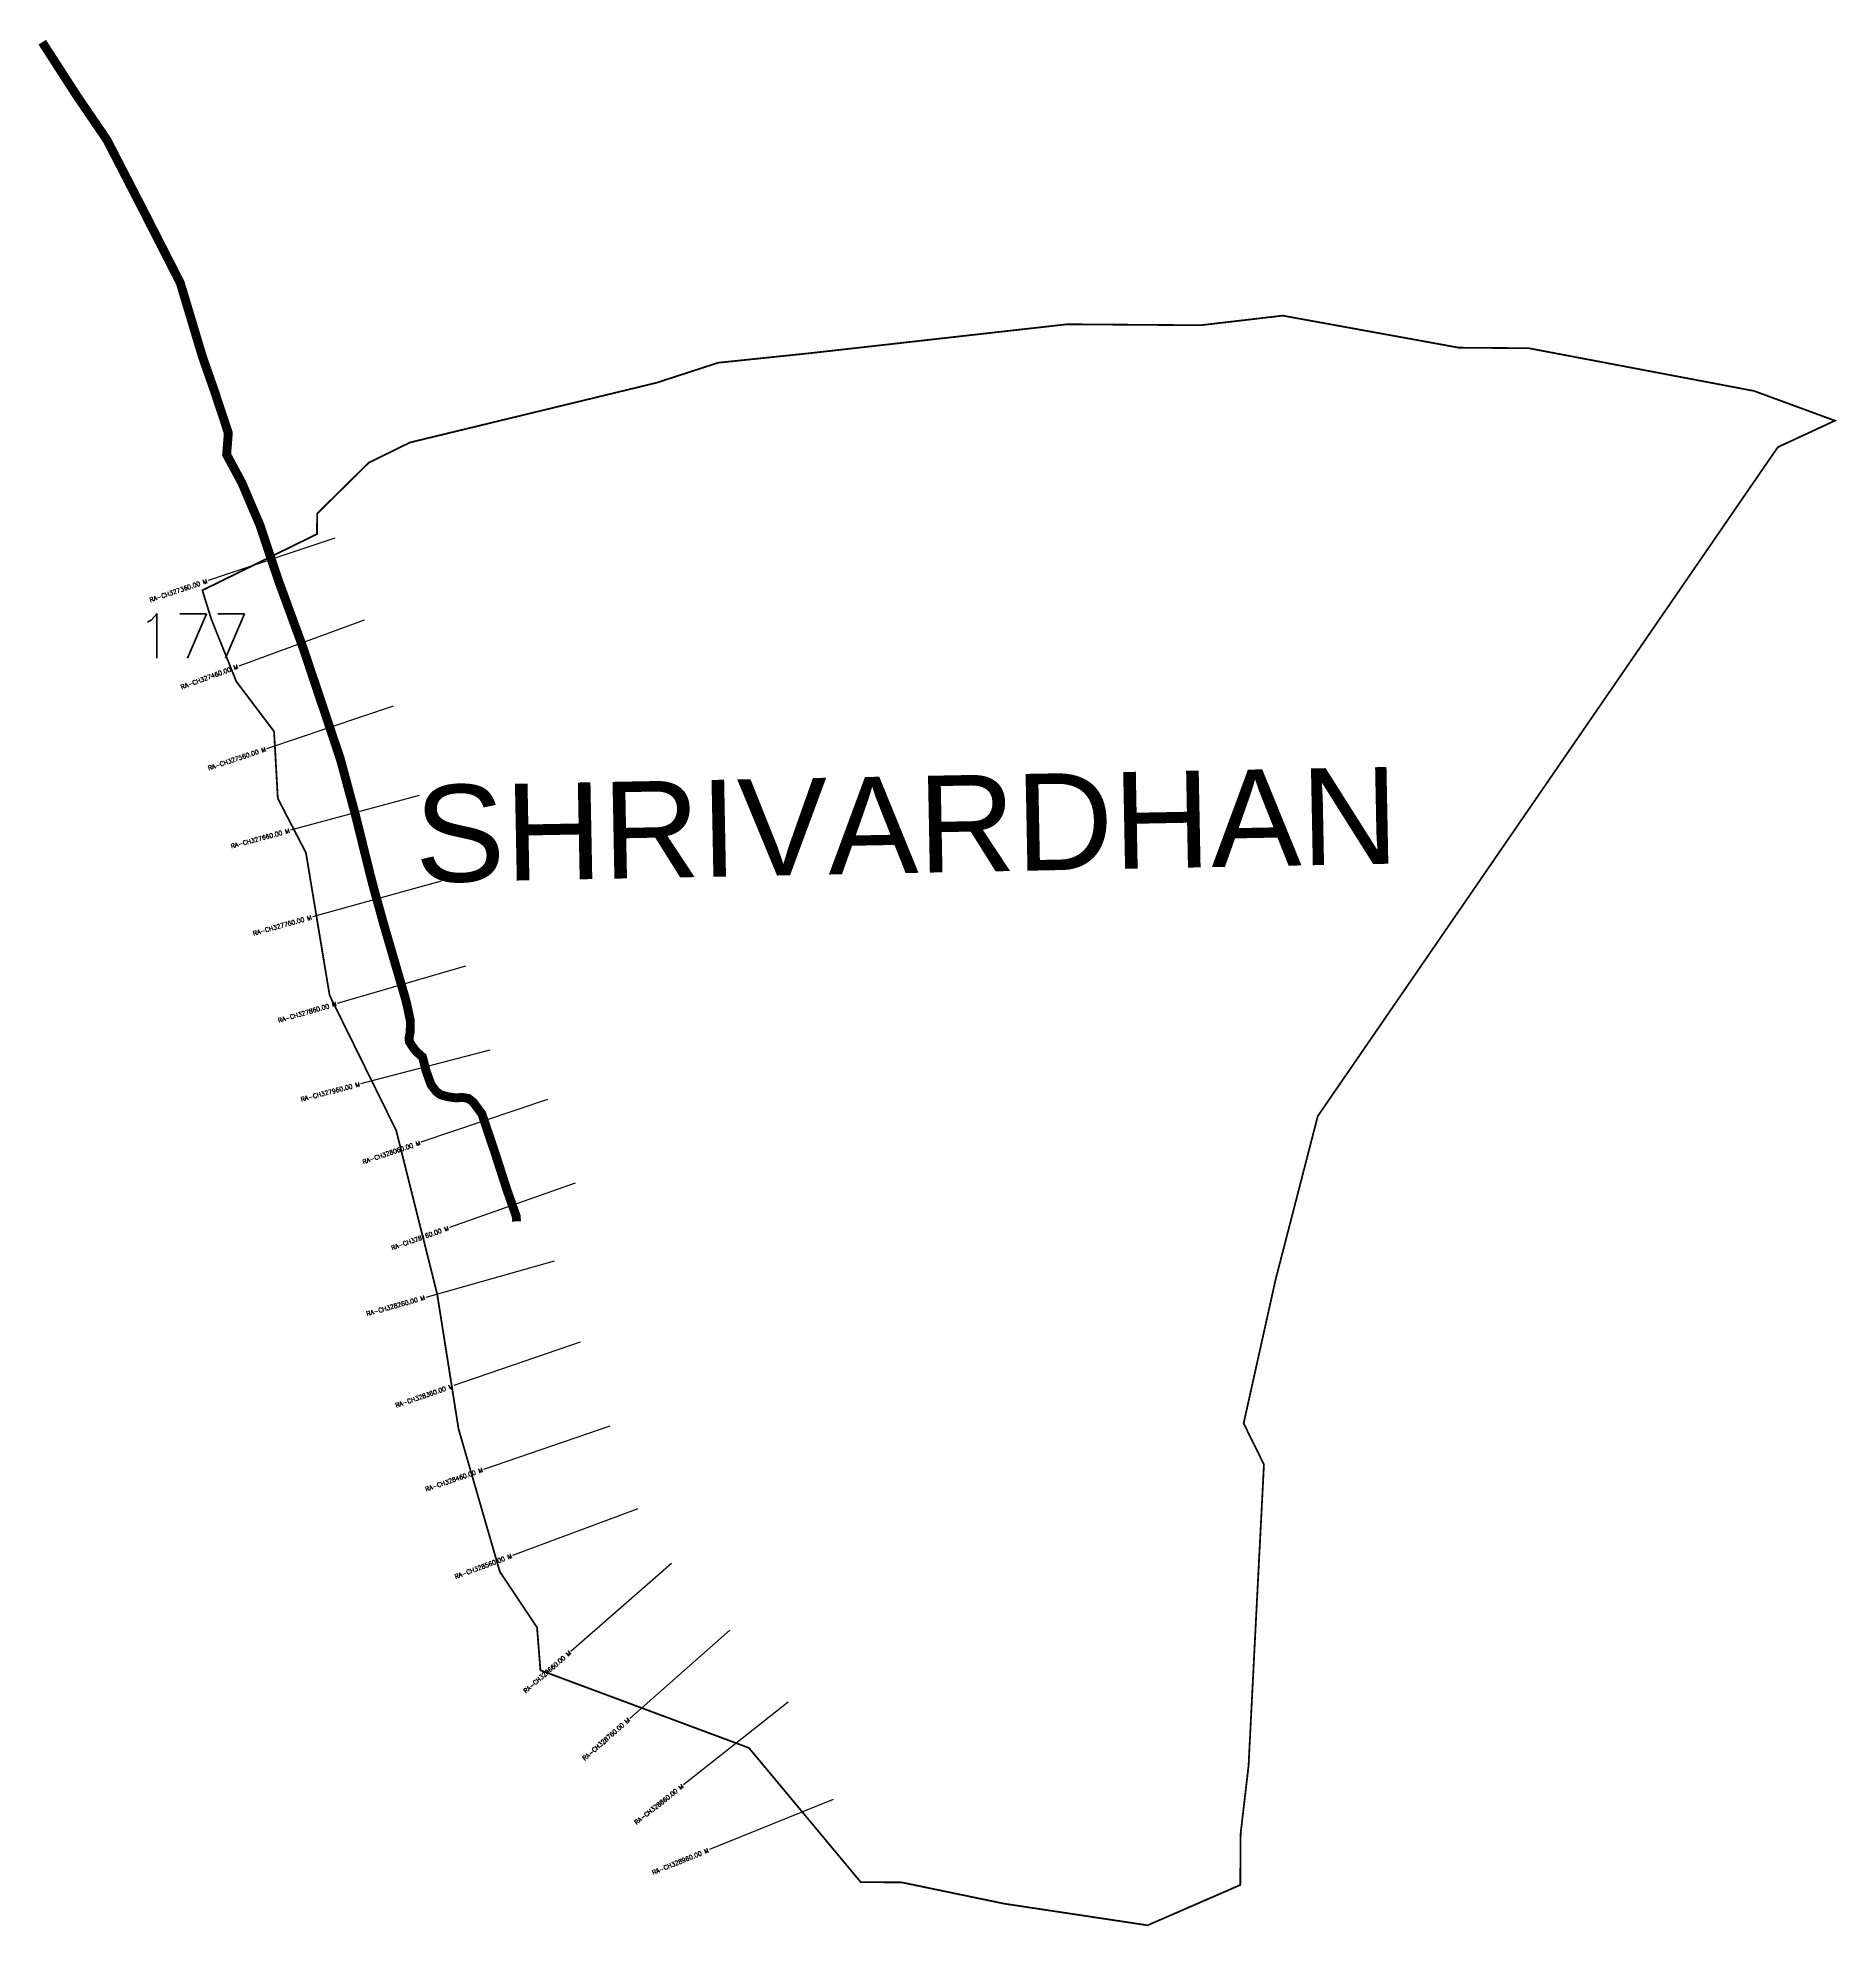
# Model space of a CAD drawing. Header units: metres. Extents: x 289089 to 291111, y 1994800 to 1996921.
import ezdxf
from ezdxf.enums import TextEntityAlignment as Align

# ---------------------------------------------------------------- set-up
doc = ezdxf.new("R2010")
doc.units = ezdxf.units.M
doc.header["$MEASUREMENT"] = 0
for name, color, linetype in [('ARTIFICIALLY PROTECTED', 4, 'Continuous'), ('CS', 134, 'Continuous'), ('CSMark', 6, 'Continuous'), ('VILLAGE NAME', 250, 'Continuous')]:
    doc.layers.add(name, color=color, linetype=linetype)
doc.styles.get("Standard").update_dxf_attribs({"font": 'simplex.shx'})

msp = doc.modelspace()

# ---------------------------------------------------------------- linework, layer by layer
at = {"color": 6, "const_width": 2, "flags": 128}
msp.add_lwpolyline([(289403, 1996363.8), (289403.2, 1996386.8), (289461.2, 1996444), (289507.5, 1996466.7), (289784.6, 1996533.8), (289853.9, 1996556.3), (289957.7, 1996567.1), (290246.1, 1996599.5), (290395.9, 1996598.4), (290488.2, 1996609.2), (290686.2, 1996573.2), (290764.6, 1996572.6), (291017.8, 1996524.6), (291108.7, 1996491.2), (291044.5, 1996461.4), (290527.6, 1995709.9), (290480.1, 1995525.9), (290444.3, 1995364.7), (290467.1, 1995318.5), (290458.4, 1995149.2), (290449.8, 1994979.8), (290440.9, 1994903.8), (290440.5, 1994846.1), (290336.4, 1994800.8), (290175.2, 1994825.1), (290060, 1994849), (290014, 1994849.3), (289888.4, 1995000.1), (289654.1, 1995087.3), (289650.3, 1995135.4), (289608.5, 1995198), (289562.1, 1995358.4), (289538.1, 1995509.9), (289492, 1995693.8), (289417.2, 1995845.6), (289390.6, 1996005.8), (289359, 1996066.8), (289354.8, 1996142), (289312.3, 1996198.3), (289284.3, 1996268.2), (289274.2, 1996300.6), (289403, 1996363.8)], dxfattribs=at)
at = {"layer": 'ARTIFICIALLY PROTECTED', "const_width": 10, "flags": 128}
msp.add_lwpolyline([(289094.3, 1996916.4), (289133.5, 1996855.7), (289167, 1996806.6), (289203.6, 1996735.7), (289249.4, 1996646), (289274.2, 1996563.4), (289287.7, 1996524.8), (289303.4, 1996477.4), (289301.5, 1996453.1), (289318.6, 1996421.4), (289329.6, 1996395.5), (289338.9, 1996373.9), (289359.6, 1996311.9), (289387.3, 1996236.3), (289429.2, 1996111.3), (289446.3, 1996048), (289463, 1995980.4), (289466.7, 1995966.2), (289478.1, 1995925.1), (289503.3, 1995838.6), (289507.9, 1995817.3), (289507.9, 1995809.6), (289507.6, 1995803.2), (289506.4, 1995797.5), (289506.8, 1995793.5), (289510.3, 1995788.1), (289514.8, 1995782.2), (289521.6, 1995776.3), (289525.6, 1995760.8), (289531.2, 1995745.1), (289537.2, 1995737.4), (289541.7, 1995734), (289549.7, 1995731.7), (289559.7, 1995730.3), (289565.5, 1995731), (289573.3, 1995729.7), (289578.7, 1995725.4), (289588.3, 1995712.4), (289603.4, 1995667.6), (289616.5, 1995626.9), (289626.9, 1995597.4), (289627.2, 1995591.6)], dxfattribs=at)
at = {"layer": 'CS'}
for p, q in [((289422.9, 1996359.2), (289280.6, 1996311.5)), ((289455.9, 1996267), (289315.1, 1996215.4)), ((289488.5, 1996170.3), (289346.3, 1996122.6)), ((289518, 1996070.1), (289373.2, 1996031)), ((289542.4, 1995973.7), (289397.9, 1995933.6)), ((289569.8, 1995878.5), (289425.8, 1995836.5)), ((289597.1, 1995783.9), (289452, 1995746)), ((289662, 1995728.4), (289519.9, 1995680.5)), ((289693.3, 1995634.6), (289551.9, 1995584.6)), ((289669.7, 1995546.9), (289525.3, 1995506.3)), ((289698.6, 1995455.9), (289556.8, 1995407.1)), ((289732.1, 1995361.7), (289590.2, 1995312.9)), ((289763.4, 1995268.8), (289622.9, 1995216.4)), ((289801.2, 1995207.2), (289688.2, 1995108.5)), ((289866.9, 1995132.2), (289754.4, 1995033.1)), ((289932.5, 1995051.5), (289814.8, 1994958.5)), ((289982.9, 1994942.2), (289843.9, 1994885.8))]:
    msp.add_line(p, q, dxfattribs=at)

# ---------------------------------------------------------------- texts
at = {"insert": (289199.6, 1996274.3), "char_height": 50, "attachment_point": 1}
msp.add_mtext_dynamic_manual_height_columns('177', width=84.374, gutter_width=1, heights=[74.2], dxfattribs=at)
at = {"layer": 'CSMark'}
for s, rotation, p in [('RA-CH327360.00 M', 18.5208, (289279.7, 1996311.2)), ('RA-CH327460.00 M', 20.1215, (289314.2, 1996215.1)), ('RA-CH327560.00 M', 18.5277, (289345.4, 1996122.3)), ('RA-CH327660.00 M', 15.1175, (289372.2, 1996030.7)), ('RA-CH327760.00 M', 15.5057, (289396.9, 1995933.3)), ('RA-CH327860.00 M', 16.2494, (289424.8, 1995836.2)), ('RA-CH327960.00 M', 14.6179, (289451, 1995745.8)), ('RA-CH328060.00 M', 18.6405, (289519, 1995680.1)), ('RA-CH328160.00 M', 19.4523, (289550.9, 1995584.3)), ('RA-CH328260.00 M', 15.6739, (289524.3, 1995506.1)), ('RA-CH328360.00 M', 18.9759, (289555.8, 1995406.8)), ('RA-CH328460.00 M', 18.9759, (289589.3, 1995312.6)), ('RA-CH328560.00 M', 20.4562, (289621.9, 1995216)), ('RA-CH328660.00 M', 41.1137, (289687.5, 1995107.9)), ('RA-CH328760.00 M', 41.3822, (289753.6, 1995032.4)), ('RA-CH328860.00 M', 38.3203, (289814, 1994957.9)), ('RA-CH328960.00 M', 22.0902, (289843, 1994885.4))]:
    msp.add_text(s, height=5, rotation=rotation, dxfattribs=at).set_placement(p, align=Align.MIDDLE_RIGHT)
at = {"layer": 'VILLAGE NAME', "insert": (289511.7, 1996081.1), "char_height": 108.748, "attachment_point": 1, "rotation": 1.1028}
msp.add_mtext_dynamic_manual_height_columns('{\\fArial|b0|i0|c0|p34;SHRIVARDHAN }', width=1068.399, gutter_width=543.7, heights=[112.5], dxfattribs=at)

doc.saveas('drawing.dxf')
